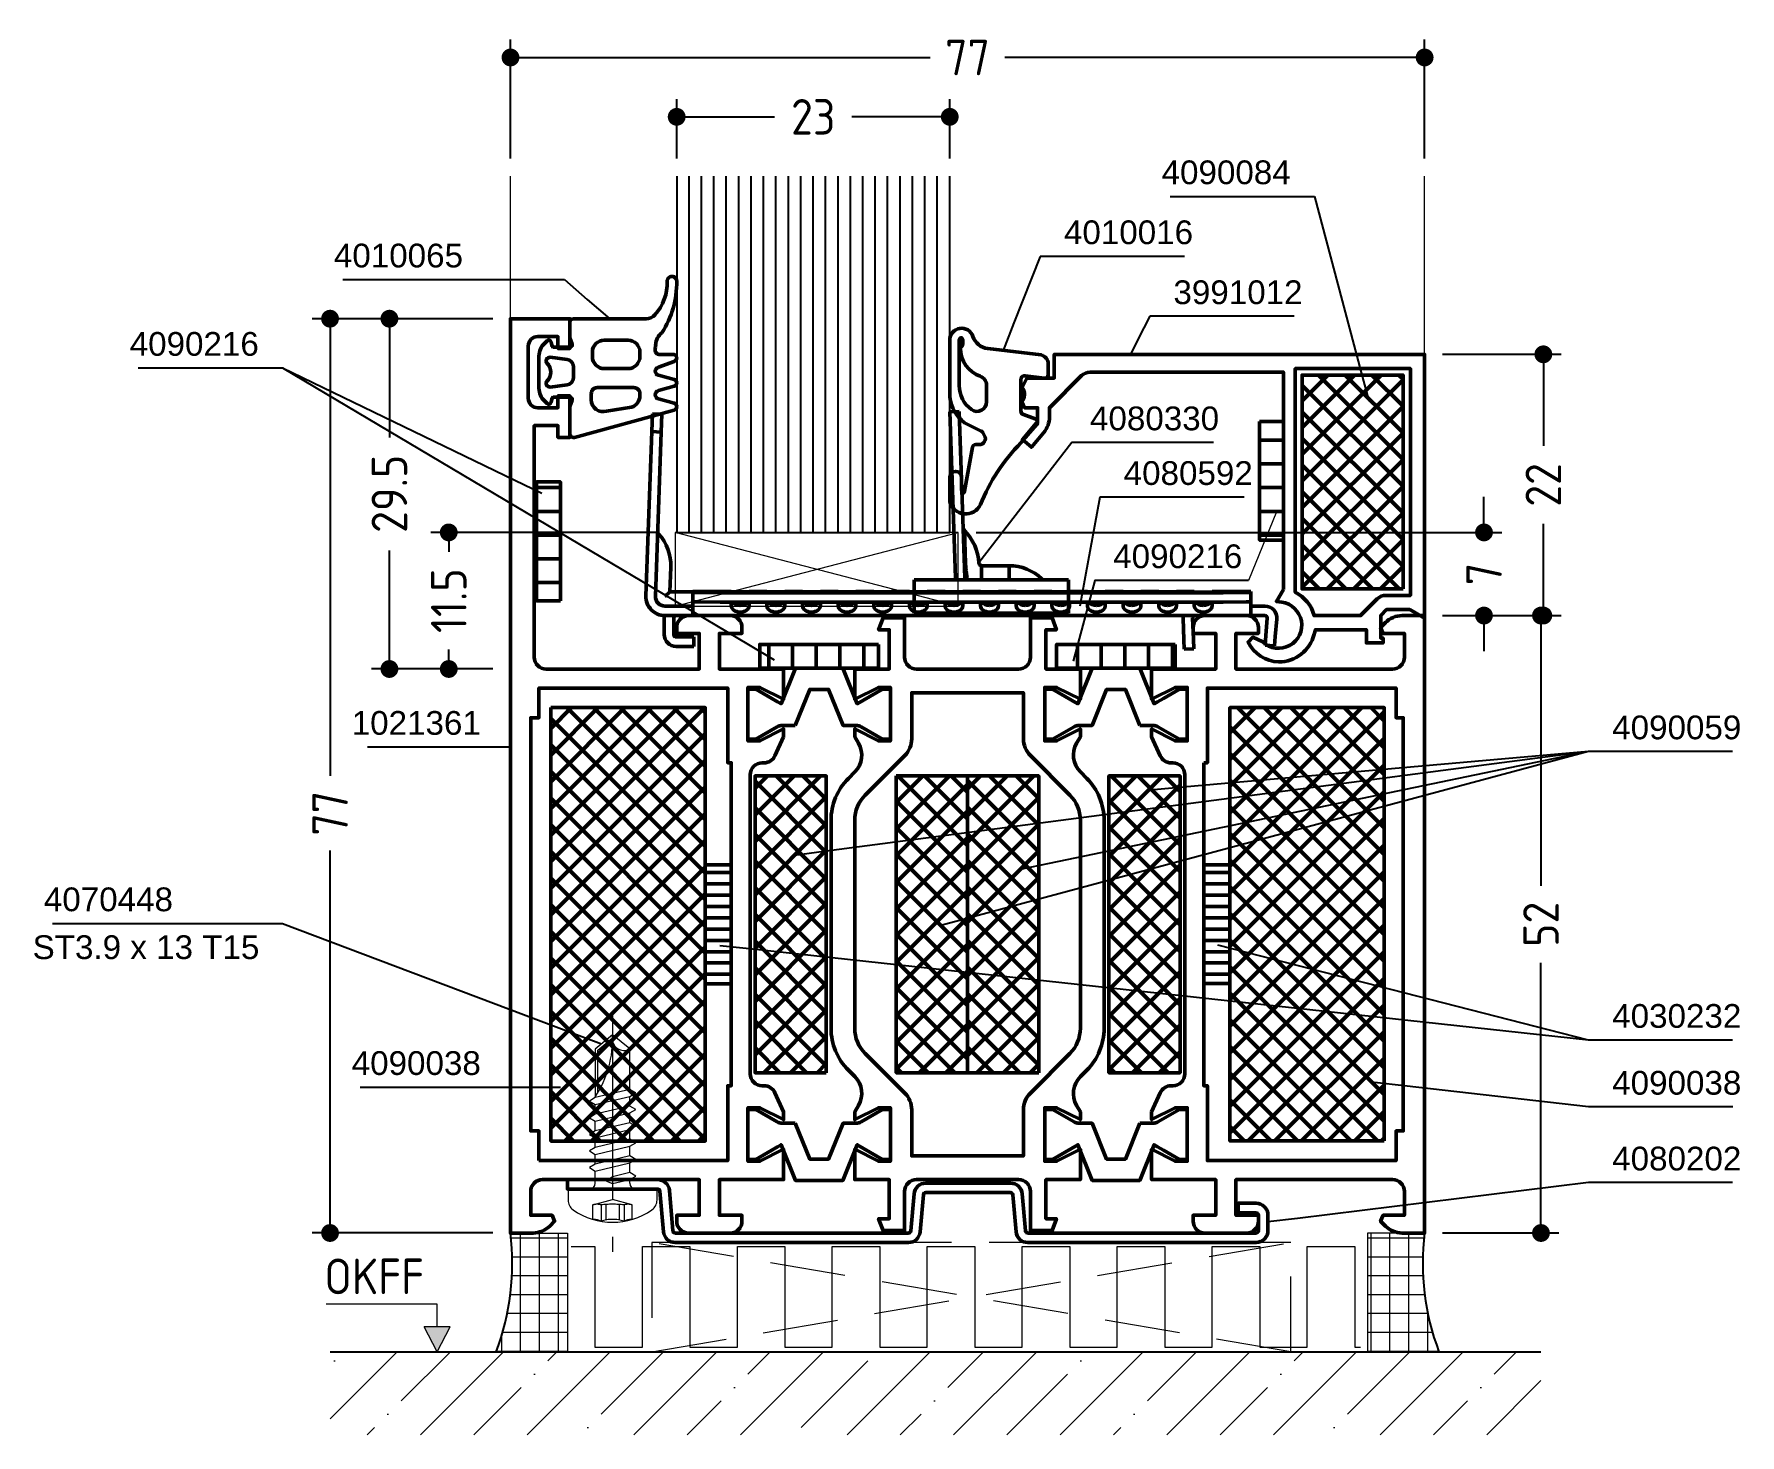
# Model space of a CAD drawing. Header units: millimetres. Extents: x 29 to 173, y 81 to 199.
import ezdxf
from ezdxf.enums import TextEntityAlignment as Align

# ---------------------------------------------------------------- set-up
doc = ezdxf.new("R2010")
doc.units = ezdxf.units.MM
doc.linetypes.add('CENTER', pattern=[50.8, 31.75, -6.35, 6.35, -6.35])
doc.linetypes.add('HIDDEN', pattern=[9.525, 6.35, -3.175])
for name, color, linetype, lineweight in [('AM_5', 3, 'Continuous', 25), ('AM_C', 50, 'Continuous', 50), ('AM_S', 80, 'Continuous', 50), ('Cent3', 70, 'CENTER', 18), ('CHide4', 10, 'HIDDEN', 13), ('Cont2', 2, 'Continuous', 25), ('Cont3', 70, 'Continuous', 18), ('Cont4', 10, 'Continuous', 13)]:
    doc.layers.add(name, color=color, linetype=linetype, lineweight=lineweight)
doc.styles.add('HBS_DIMTEXTSTYLE', font='isocp.shx')
doc.styles.add('SWISSL', font='swissl.ttf')
doc.dimstyles.new('Konstruktionsschnitt 1-1$0', dxfattribs={"dimscale": 0, "dimtxt": 3, "dimasz": 1.5, "dimexe": 1.5, "dimexo": 1.5, "dimgap": 1.5, "dimtad": 0, "dimdsep": 46, "dimtxsty": 'HBS_DIMTEXTSTYLE', "dimblk": 'PUNKT', "dimcen": 0, "dimclrd": 3, "dimclre": 3, "dimclrt": 2, "dimadec": 1, "dimazin": 2, "dimtfac": 0.7, "dimtofl": 0, "dimtmove": 0, "dimatfit": 3, "dimfxl": 0, "dimtolj": 1, "dimtzin": 0, "dimarcsym": 0})

msp = doc.modelspace()

# ---------------------------------------------------------------- texts
at = {"layer": 'AM_5', "color": 2}
for s, insert, char_height, attachment_point, style in [('4080330', (118.063, 165.804), 2, 7, 'SWISSL'), ('4090216', (120.016, 154.193), 2, 7, 'SWISSL'), ('OKFF', (57.775, 94.574), 3, 5, 'HBS_DIMTEXTSTYLE')]:
    msp.add_mtext(s, dxfattribs=dict(at, insert=insert, char_height=char_height, attachment_point=attachment_point, style=style))

# ---------------------------------------------------------------- blocks, each defined once
blk = doc.blocks.new('*U4', base_point=(83.25, 183.23))
for p, q in [((84.29, 183.23), (84.29, 213.23)), ((85.34, 183.23), (85.34, 213.23)), ((86.39, 183.23), (86.39, 213.23)), ((87.43, 183.23), (87.43, 213.23)), ((88.48, 183.23), (88.48, 213.23)), ((89.52, 183.23), (89.52, 213.23)), ((90.57, 183.23), (90.57, 213.23)), ((91.61, 183.23), (91.61, 213.23)), ((92.66, 183.23), (92.66, 213.23)), ((93.7, 183.23), (93.7, 213.23)), ((94.75, 183.23), (94.75, 213.23)), ((95.79, 183.23), (95.79, 213.23)), ((96.84, 183.23), (96.84, 213.23)), ((97.89, 183.23), (97.89, 213.23)), ((98.93, 183.23), (98.93, 213.23)), ((99.98, 183.23), (99.98, 213.23)), ((101.02, 183.23), (101.02, 213.23)), ((102.07, 183.23), (102.07, 213.23)), ((103.11, 183.23), (103.11, 213.23)), ((104.16, 183.23), (104.16, 213.23)), ((105.2, 183.23), (105.2, 213.23))]:
    blk.add_line(p, q)
blk.add_lwpolyline([(83.25, 213.23), (83.25, 183.23), (106.25, 183.23), (106.25, 213.23)])
blk = doc.blocks.new('ws4070448')
at = {"layer": 'Cent3', "ltscale": 0.5}
blk.add_lwpolyline([(0, -15.02), (0, 5.29)], dxfattribs=at)
at = {"layer": 'CHide4', "ltscale": 0.3}
for p, q in [((-0.97, 1.33), (-0.97, 2.72)), ((-0.56, 1.33), (-0.56, 2.61)), ((0.56, 1.33), (0.56, 2.61)), ((0.97, 1.33), (0.97, 2.72))]:
    blk.add_line(p, q, dxfattribs=at)
for points in [[(-1.65, 2.56), (-1.65, 1.33)], [(1.65, 2.56), (1.65, 1.33)], [(-1.65, 1.33), (0, 0.89)], [(1.65, 1.33), (0, 0.89)]]:
    blk.add_lwpolyline(points, dxfattribs=at)
for centre, radius, start, end in [((-1.59, 3.84), 1.28, 267.2848, 298.8872), ((0, 5.49), 2.94, 250.6988, 289.3012), ((1.59, 3.84), 1.28, 241.1128, 272.7152), ((-1.31, 2.49), 1.21, 253.6643, 286.3357), ((0, 11.41), 10.13, 264.4948, 275.5052), ((1.31, 2.49), 1.21, 253.6643, 286.3357)]:
    blk.add_arc(centre, radius, start, end, dxfattribs=at)
at = {"layer": 'Cont4'}
blk.add_lwpolyline([(3.32, 1.75, 0.314856), (-3.32, 1.75, 0.244912), (-3.75, 0.93), (-3.75, 0), (3.75, 0), (3.75, 0.93, 0.244912), (3.32, 1.75, 0.138291)], format="xyb", dxfattribs=at)
for points in [[(-1.95, -1.1), (-1.45, -1.39), (0, -1.04), (0.5, -0.67), (0, -0.47), (-1.45, -0.81)], [(-1.95, -2.5), (-1.45, -2.79), (1.45, -2.1), (1.95, -1.81), (1.45, -1.52), (-1.45, -2.21)], [(-1.95, -3.9), (-1.45, -4.19), (1.45, -3.5), (1.95, -3.21), (1.45, -2.92), (-1.45, -3.61)], [(-1.95, -5.3), (-1.45, -5.59), (1.45, -4.9), (1.95, -4.61), (1.45, -4.32), (-1.45, -5.01)], [(-1.95, -6.7), (-1.45, -6.99), (1.45, -6.3), (1.95, -6.01), (1.45, -5.72), (-1.45, -6.41)], [(-1.45, -8.39), (1.45, -7.7), (1.95, -7.41), (1.45, -7.12), (-1.45, -7.81), (-1.95, -8.1)]]:
    blk.add_lwpolyline(points, close=True, dxfattribs=at)
for points in [[(-1.45, -0.5), (-1.45, -0.81)], [(-1.45, -1.39), (-1.45, -2.21)], [(-1.45, -1.39), (-1.45, -2.21)], [(1.45, -0.5), (1.45, -1.52)], [(-1.45, -2.79), (-1.45, -3.61)], [(1.45, -2.1), (1.45, -2.92)], [(-1.45, -4.19), (-1.45, -5.01)], [(1.45, -3.5), (1.45, -4.32)], [(-1.45, -5.59), (-1.45, -6.41)], [(1.45, -4.9), (1.45, -5.72)], [(-1.45, -6.99), (-1.45, -7.81)], [(1.45, -6.3), (1.45, -7.12)], [(-1.45, -8.38), (-1.45, -11.81), (0, -13), (1.45, -11.79), (1.45, -7.7)], [(1.24, -8.17), (1.24, -11.7), (0.03, -12.71)]]:
    blk.add_lwpolyline(points, dxfattribs=at)
for centre, radius, start, end in [((-1.95, -0.5), 0.5, 0, 90), ((1.95, -0.5), 0.5, 90, 180), ((8.74, -12.6), 8.74, 146.5114, 182.6031), ((-0.95, -12.64), 0.965, 350.682, 121.1143)]:
    blk.add_arc(centre, radius, start, end, dxfattribs=at)
blk = doc.blocks.new('PUNKT')
at = {"color": 0, "linetype": 'Continuous'}
blk.add_line((-0.5, 0), (-1, 0), dxfattribs=at)
at = {"color": 0, "linetype": 'Continuous', "const_width": 0.5}
blk.add_lwpolyline([(-0.25, 0, 1), (0.25, 0, 1)], format="xyb", close=True, dxfattribs=at)
blk = doc.blocks.new('*D6')
at = {"layer": 'AM_5', "color": 3, "lineweight": -2, "transparency": 16777216}
for p, q in [((67.75, 175.23), (52.55, 175.23)), ((54.05, 173.73), (54.05, 136.73)), ((54.05, 99.73), (54.05, 130.43)), ((67.75, 98.23), (52.55, 98.23))]:
    blk.add_line(p, q, dxfattribs=at)
at = {"layer": 'AM_5', "color": 3, "lineweight": -2, "transparency": 16777216, "xscale": 1.5, "yscale": 1.5, "zscale": 1.5}
for p, rotation in [((54.05, 175.23), 90), ((54.05, 98.23), 270)]:
    blk.add_blockref('PUNKT', p, dxfattribs=dict(at, rotation=rotation))
at = {"layer": 'AM_5', "color": 2, "transparency": 16777216, "insert": (54.05, 133.58), "char_height": 3, "attachment_point": 5, "rotation": 90, "style": 'HBS_DIMTEXTSTYLE'}
blk.add_mtext('\\A1;77', dxfattribs=at)
blk = doc.blocks.new('*D7')
at = {"layer": 'AM_5', "color": 3, "lineweight": -2, "transparency": 16777216}
for p, q in [((147.75, 150.23), (157.55, 150.23)), ((156.05, 148.73), (156.05, 127.47)), ((156.05, 99.73), (156.05, 120.99)), ((147.75, 98.23), (157.55, 98.23))]:
    blk.add_line(p, q, dxfattribs=at)
at = {"layer": 'AM_5', "color": 3, "lineweight": -2, "transparency": 16777216, "xscale": 1.5, "yscale": 1.5, "zscale": 1.5}
for p, rotation in [((156.05, 150.23), 90), ((156.05, 98.23), 270)]:
    blk.add_blockref('PUNKT', p, dxfattribs=dict(at, rotation=rotation))
at = {"layer": 'AM_5', "color": 2, "transparency": 16777216, "insert": (156.05, 124.23), "char_height": 3, "attachment_point": 5, "rotation": 90, "style": 'HBS_DIMTEXTSTYLE'}
blk.add_mtext('\\A1;52', dxfattribs=at)
blk = doc.blocks.new('*D8')
at = {"layer": 'AM_5', "color": 3, "lineweight": -2, "transparency": 16777216}
for p, q in [((151.25, 158.73), (151.25, 160.23)), ((108.47, 157.23), (152.75, 157.23)), ((147.75, 150.23), (152.75, 150.23)), ((151.25, 148.73), (151.25, 147.23))]:
    blk.add_line(p, q, dxfattribs=at)
at = {"layer": 'AM_5', "color": 3, "lineweight": -2, "transparency": 16777216, "xscale": 1.5, "yscale": 1.5, "zscale": 1.5}
for p, rotation in [((151.25, 157.23), 270), ((151.25, 150.23), 90)]:
    blk.add_blockref('PUNKT', p, dxfattribs=dict(at, rotation=rotation))
at = {"layer": 'AM_5', "color": 2, "transparency": 16777216, "insert": (151.25, 153.73), "char_height": 3, "attachment_point": 5, "rotation": 90, "style": 'HBS_DIMTEXTSTYLE'}
blk.add_mtext('\\A1;7', dxfattribs=at)
blk = doc.blocks.new('*D9')
at = {"layer": 'AM_5', "color": 3, "lineweight": -2, "transparency": 16777216}
for p, q in [((147.75, 172.23), (157.75, 172.23)), ((156.25, 170.73), (156.25, 164.51)), ((156.25, 151.73), (156.25, 157.95)), ((147.75, 150.23), (157.75, 150.23))]:
    blk.add_line(p, q, dxfattribs=at)
at = {"layer": 'AM_5', "color": 3, "lineweight": -2, "transparency": 16777216, "xscale": 1.5, "yscale": 1.5, "zscale": 1.5}
for p, rotation in [((156.25, 172.23), 90), ((156.25, 150.23), 270)]:
    blk.add_blockref('PUNKT', p, dxfattribs=dict(at, rotation=rotation))
at = {"layer": 'AM_5', "color": 2, "transparency": 16777216, "insert": (156.25, 161.23), "char_height": 3, "attachment_point": 5, "rotation": 90, "style": 'HBS_DIMTEXTSTYLE'}
blk.add_mtext('\\A1;22', dxfattribs=at)
blk = doc.blocks.new('*D10')
at = {"layer": 'AM_5', "color": 3, "lineweight": -2, "transparency": 16777216}
for p, q in [((81.63, 157.23), (62.55, 157.23)), ((64.05, 155.73), (64.05, 155.59)), ((64.05, 147.23), (64.05, 147.37)), ((67.75, 145.73), (62.55, 145.73))]:
    blk.add_line(p, q, dxfattribs=at)
at = {"layer": 'AM_5', "color": 3, "lineweight": -2, "transparency": 16777216, "xscale": 1.5, "yscale": 1.5, "zscale": 1.5}
for p, rotation in [((64.05, 157.23), 90), ((64.05, 145.73), 270)]:
    blk.add_blockref('PUNKT', p, dxfattribs=dict(at, rotation=rotation))
at = {"layer": 'AM_5', "color": 2, "transparency": 16777216, "insert": (64.05, 151.48), "char_height": 3, "attachment_point": 5, "rotation": 90, "style": 'HBS_DIMTEXTSTYLE'}
blk.add_mtext('\\A1;11.5', dxfattribs=at)
blk = doc.blocks.new('*D11')
at = {"layer": 'AM_5', "color": 3, "lineweight": -2, "transparency": 16777216}
for p, q in [((67.75, 175.23), (57.55, 175.23)), ((59.05, 173.73), (59.05, 165.23)), ((59.05, 147.23), (59.05, 155.72)), ((67.75, 145.73), (57.55, 145.73))]:
    blk.add_line(p, q, dxfattribs=at)
at = {"layer": 'AM_5', "color": 3, "lineweight": -2, "transparency": 16777216, "xscale": 1.5, "yscale": 1.5, "zscale": 1.5}
for p, rotation in [((59.05, 175.23), 90), ((59.05, 145.73), 270)]:
    blk.add_blockref('PUNKT', p, dxfattribs=dict(at, rotation=rotation))
at = {"layer": 'AM_5', "color": 2, "transparency": 16777216, "insert": (59.05, 160.48), "char_height": 3, "attachment_point": 5, "rotation": 90, "style": 'HBS_DIMTEXTSTYLE'}
blk.add_mtext('\\A1;29.5', dxfattribs=at)
blk = doc.blocks.new('*D12')
at = {"layer": 'AM_5', "color": 3, "lineweight": -2, "transparency": 16777216}
for p, q in [((83.25, 188.73), (83.25, 193.73)), ((106.25, 188.73), (106.25, 193.73)), ((84.75, 192.23), (91.5, 192.23)), ((104.75, 192.23), (98, 192.23))]:
    blk.add_line(p, q, dxfattribs=at)
at = {"layer": 'AM_5', "color": 3, "lineweight": -2, "transparency": 16777216, "xscale": 1.5, "yscale": 1.5, "zscale": 1.5, "rotation": 180}
blk.add_blockref('PUNKT', (83.25, 192.23), dxfattribs=at)
at = {"layer": 'AM_5', "color": 3, "lineweight": -2, "transparency": 16777216, "xscale": 1.5, "yscale": 1.5, "zscale": 1.5}
blk.add_blockref('PUNKT', (106.25, 192.23), dxfattribs=at)
at = {"layer": 'AM_5', "color": 2, "transparency": 16777216, "insert": (94.75, 192.23), "char_height": 3, "attachment_point": 5, "style": 'HBS_DIMTEXTSTYLE'}
blk.add_mtext('\\A1;23', dxfattribs=at)
blk = doc.blocks.new('*D13')
at = {"layer": 'AM_5', "color": 3, "lineweight": -2, "transparency": 16777216}
for p, q in [((69.25, 188.73), (69.25, 198.73)), ((146.25, 188.73), (146.25, 198.73)), ((70.75, 197.23), (104.6, 197.23)), ((144.75, 197.23), (110.9, 197.23))]:
    blk.add_line(p, q, dxfattribs=at)
at = {"layer": 'AM_5', "color": 3, "lineweight": -2, "transparency": 16777216, "xscale": 1.5, "yscale": 1.5, "zscale": 1.5, "rotation": 180}
blk.add_blockref('PUNKT', (69.25, 197.23), dxfattribs=at)
at = {"layer": 'AM_5', "color": 3, "lineweight": -2, "transparency": 16777216, "xscale": 1.5, "yscale": 1.5, "zscale": 1.5}
blk.add_blockref('PUNKT', (146.25, 197.23), dxfattribs=at)
at = {"layer": 'AM_5', "color": 2, "transparency": 16777216, "insert": (107.75, 197.23), "char_height": 3, "attachment_point": 5, "style": 'HBS_DIMTEXTSTYLE'}
blk.add_mtext('\\A1;77', dxfattribs=at)
blk = doc.blocks.new('*S25')
at = {"layer": 'AM_5', "color": 3}
for p, q in [((123.09, 175.43), (122.6, 174.46)), ((135.25, 175.43), (123.09, 175.43))]:
    blk.add_line(p, q, dxfattribs=at)
at = {"layer": 'AM_5', "color": 3, "linetype": 'Continuous'}
blk.add_line((122.6, 174.46), (121.47, 172.23), dxfattribs=at)
at = {"layer": 'AM_5', "color": 2, "insert": (125.09, 176.43), "char_height": 2, "attachment_point": 7, "style": 'SWISSL'}
blk.add_mtext('3991012', dxfattribs=at)
blk = doc.blocks.new('*S26')
at = {"layer": 'AM_5', "color": 3}
for p, q in [((113.87, 180.48), (111.66, 174.89)), ((126.02, 180.48), (113.87, 180.48))]:
    blk.add_line(p, q, dxfattribs=at)
at = {"layer": 'AM_5', "color": 3, "linetype": 'Continuous'}
blk.add_line((111.66, 174.89), (110.75, 172.56), dxfattribs=at)
at = {"layer": 'AM_5', "color": 2, "insert": (115.87, 181.48), "char_height": 2, "attachment_point": 7, "style": 'SWISSL'}
blk.add_mtext('4010016', dxfattribs=at)
blk = doc.blocks.new('*S27')
at = {"layer": 'AM_5', "color": 3}
for p, q in [((124.81, 185.53), (136.97, 185.53)), ((136.97, 185.53), (140.91, 170.71))]:
    blk.add_line(p, q, dxfattribs=at)
at = {"layer": 'AM_5', "color": 3, "linetype": 'Continuous'}
blk.add_line((140.91, 170.71), (141.55, 168.3), dxfattribs=at)
at = {"layer": 'AM_5', "color": 2, "insert": (134.97, 186.53), "char_height": 2, "attachment_point": 9, "style": 'SWISSL'}
blk.add_mtext('4090084', dxfattribs=at)
blk = doc.blocks.new('*S28')
at = {"layer": 'AM_5', "color": 3}
for p, q in [((55.12, 178.52), (69.25, 178.52)), ((69.25, 178.52), (73.79, 178.52)), ((73.79, 178.52), (75.72, 176.86))]:
    blk.add_line(p, q, dxfattribs=at)
at = {"layer": 'AM_5', "color": 3, "linetype": 'Continuous'}
blk.add_line((75.72, 176.86), (77.61, 175.23), dxfattribs=at)
at = {"layer": 'AM_5', "color": 2, "insert": (65.25, 179.52), "char_height": 2, "attachment_point": 9, "style": 'SWISSL'}
blk.add_mtext('4010065', dxfattribs=at)
blk = doc.blocks.new('*S29')
at = {"layer": 'AM_5', "color": 3}
for p, q in [((37.9, 171.08), (50.05, 171.08)), ((50.05, 171.08), (69.62, 161.63)), ((50.05, 171.08), (89.31, 147.78))]:
    blk.add_line(p, q, dxfattribs=at)
at = {"layer": 'AM_5', "color": 3, "linetype": 'Continuous'}
for p, q in [((69.62, 161.63), (71.88, 160.54)), ((89.31, 147.78), (91.46, 146.5))]:
    blk.add_line(p, q, dxfattribs=at)
at = {"layer": 'AM_5', "color": 2, "insert": (48.05, 172.08), "char_height": 2, "attachment_point": 9, "style": 'SWISSL'}
blk.add_mtext('4090216', dxfattribs=at)
blk = doc.blocks.new('*S30')
at = {"layer": 'AM_5', "color": 3}
for p, q in [((115.4, 160.2), (114.17, 153.49)), ((127.54, 160.2), (115.4, 160.2))]:
    blk.add_line(p, q, dxfattribs=at)
at = {"layer": 'AM_5', "color": 3, "linetype": 'Continuous'}
blk.add_line((114.17, 153.49), (113.72, 151.03), dxfattribs=at)
at = {"layer": 'AM_5', "color": 2, "insert": (117.4, 161.2), "char_height": 2, "attachment_point": 7, "style": 'SWISSL'}
blk.add_mtext('4080592', dxfattribs=at)
blk = doc.blocks.new('*S31')
at = {"layer": 'AM_5', "color": 3}
for p, q in [((160.05, 102.47), (135.53, 99.46)), ((172.19, 102.47), (160.05, 102.47))]:
    blk.add_line(p, q, dxfattribs=at)
at = {"layer": 'AM_5', "color": 3, "linetype": 'Continuous'}
blk.add_line((135.53, 99.46), (133.05, 99.16), dxfattribs=at)
at = {"layer": 'AM_5', "color": 2, "insert": (162.05, 103.47), "char_height": 2, "attachment_point": 7, "style": 'SWISSL'}
blk.add_mtext('4080202', dxfattribs=at)
blk = doc.blocks.new('*S32')
at = {"layer": 'AM_5', "color": 3}
for p, q in [((30.67, 124.3), (50.05, 124.3)), ((50.05, 124.3), (74.58, 115.04))]:
    blk.add_line(p, q, dxfattribs=at)
at = {"layer": 'AM_5', "color": 3, "linetype": 'Continuous'}
blk.add_line((74.58, 115.04), (76.92, 114.15), dxfattribs=at)
at = {"layer": 'AM_5', "color": 2, "insert": (40.82, 125.3), "char_height": 2, "attachment_point": 9, "style": 'SWISSL'}
blk.add_mtext('4070448', dxfattribs=at)
blk = doc.blocks.new('ZAHL rechts')
at = {"layer": 'AM_5', "color": 2, "style": 'SWISSL'}
blk.add_attdef('XXX', text='', height=1.5, dxfattribs=at).set_placement((-1.95, -2.5), align=Align.RIGHT)
blk = doc.blocks.new('*S33')
at = {"layer": 'AM_5', "color": 3}
for p, q in [((56.6, 110.51), (69.25, 110.51)), ((69.25, 110.51), (70.96, 110.51))]:
    blk.add_line(p, q, dxfattribs=at)
at = {"layer": 'AM_5', "color": 3, "linetype": 'Continuous'}
blk.add_line((70.96, 110.51), (73.46, 110.51), dxfattribs=at)
at = {"layer": 'AM_5', "color": 2, "insert": (66.75, 111.51), "char_height": 2, "attachment_point": 9, "style": 'SWISSL'}
blk.add_mtext('4090038', dxfattribs=at)
blk = doc.blocks.new('*S34')
at = {"layer": 'AM_5', "color": 3, "linetype": 'Continuous'}
blk.add_line((144.52, 110.62), (142.04, 110.9), dxfattribs=at)
at = {"layer": 'AM_5', "color": 3}
for p, q in [((160.05, 108.85), (144.52, 110.62)), ((172.2, 108.85), (160.05, 108.85))]:
    blk.add_line(p, q, dxfattribs=at)
at = {"layer": 'AM_5', "color": 2, "insert": (162.05, 109.85), "char_height": 2, "attachment_point": 7, "style": 'SWISSL'}
blk.add_mtext('4090038', dxfattribs=at)
blk = doc.blocks.new('*S35')
at = {"layer": 'AM_5', "color": 3, "linetype": 'Continuous'}
for p, q in [((89.37, 122.15), (86.89, 122.42)), ((131.24, 121.84), (128.82, 122.46))]:
    blk.add_line(p, q, dxfattribs=at)
at = {"layer": 'AM_5', "color": 3}
for p, q in [((160.05, 114.48), (89.37, 122.15)), ((160.05, 114.48), (131.24, 121.84)), ((172.19, 114.48), (160.05, 114.48))]:
    blk.add_line(p, q, dxfattribs=at)
at = {"layer": 'AM_5', "color": 2, "insert": (162.05, 115.48), "char_height": 2, "attachment_point": 7, "style": 'SWISSL'}
blk.add_mtext('4030232', dxfattribs=at)
blk = doc.blocks.new('*S36')
at = {"layer": 'AM_5', "color": 3}
for p, q in [((160.05, 138.78), (95.65, 130.35)), ((160.05, 138.78), (107.92, 124.76)), ((160.05, 138.78), (114.62, 129.36)), ((160.05, 138.78), (125.92, 135.78)), ((172.19, 138.78), (160.05, 138.78))]:
    blk.add_line(p, q, dxfattribs=at)
at = {"layer": 'AM_5', "color": 3, "linetype": 'Continuous'}
for p, q in [((125.92, 135.78), (123.43, 135.56)), ((95.65, 130.35), (93.17, 130.02)), ((114.62, 129.36), (112.18, 128.85)), ((107.92, 124.76), (105.51, 124.12))]:
    blk.add_line(p, q, dxfattribs=at)
at = {"layer": 'AM_5', "color": 2, "insert": (162.05, 139.78), "char_height": 2, "attachment_point": 7, "style": 'SWISSL'}
blk.add_mtext('4090059', dxfattribs=at)
blk = doc.blocks.new('*S37')
at = {"layer": 'AM_5', "color": 3}
blk.add_line((57.21, 139.16), (66.75, 139.16), dxfattribs=at)
at = {"layer": 'AM_5', "color": 3, "linetype": 'Continuous'}
blk.add_line((66.75, 139.16), (69.25, 139.16), dxfattribs=at)
at = {"layer": 'AM_5', "color": 2, "insert": (66.75, 140.16), "char_height": 2, "attachment_point": 9, "style": 'SWISSL'}
blk.add_mtext('1021361', dxfattribs=at)
blk = doc.blocks.new('WI1021361')
for points in [[(23, 41.8), (22.27, 40.19, -0.294108), (21.36, 39.6), (21.2, 39.6, 0.414214), (20.2, 38.6), (20.2, 13.4, 0.414214), (21.2, 12.4), (21.36, 12.4, -0.294108), (22.27, 11.81), (23, 10.2), (23, 9.55), (21, 10.55), (20, 10.55), (20, 6.05), (21, 6.05), (23, 7.05), (23, 4.5), (17.6, 4.5), (17.6, 1.5), (19.5, 1.5), (19.5, 1, -0.414214), (18.5, 0), (15, 0, -0.414214), (14, 1), (14, 1.5), (15.9, 1.5), (15.9, 4.5), (2.7, 4.5, 0.414214), (1.7, 3.5), (1.7, 1.5), (3.5, 1.5), (3.71, 0.99), (3.31, 0.59, -0.198912), (1.9, 0), (0, 0), (0, 77), (5, 77), (5, 74.5), (4, 74.5), (4, 75.5), (2.3, 75.5, 0.414214), (1.5, 74.7), (1.5, 70.3, 0.414214), (2.3, 69.5), (4, 69.5), (4, 70.5), (5, 70.5), (5, 67), (4, 67), (4, 68), (2, 68), (2, 48.5, 0.414214), (3, 47.5), (15.9, 47.5), (15.9, 50.5), (14, 50.5), (14, 51, -0.414214), (15, 52), (18.5, 52, -0.414214), (19.5, 51), (19.5, 50.5), (17.6, 50.5), (17.6, 47.5), (23, 47.5), (23, 44.95), (21, 45.95), (20, 45.95), (20, 41.45), (21, 41.45), (23, 42.45), (23, 41.8)], [(54, 10.2), (54.73, 11.81, -0.294108), (55.64, 12.4), (55.8, 12.4, 0.414214), (56.8, 13.4), (56.8, 38.6, 0.414214), (55.8, 39.6), (55.64, 39.6, -0.294108), (54.73, 40.19), (54, 41.8), (54, 42.45), (56, 41.45), (57, 41.45), (57, 45.95), (56, 45.95), (54, 44.95), (54, 47.5), (59.4, 47.5), (59.4, 50.5), (57.5, 50.5), (57.5, 51, -0.414214), (58.5, 52), (62, 52, -0.414214), (63, 51), (63, 50.5), (61.1, 50.5), (61.1, 47.5), (74.3, 47.5, 0.414214), (75.3, 48.5), (75.3, 50.5), (73.5, 50.5), (73.29, 51.01), (73.69, 51.41, -0.198912), (75.1, 52), (77, 52), (77, 0), (75.1, 0, -0.198912), (73.69, 0.59), (73.29, 0.99), (73.5, 1.5), (75.3, 1.5), (75.3, 3.5, 0.414214), (74.3, 4.5), (61.1, 4.5), (61.1, 1.5), (63, 1.5), (63, 1, -0.414214), (62, 0), (58.5, 0, -0.414214), (57.5, 1), (57.5, 1.5), (59.4, 1.5), (59.4, 4.5), (54, 4.5), (54, 7.05), (56, 6.05), (57, 6.05), (57, 10.55), (56, 10.55), (54, 9.55), (54, 10.2)], [(23.99, 42.75), (22.87, 42.75, 0.131652), (22.47, 42.64), (20.66, 41.6), (20, 41.6), (20, 45.8), (20.66, 45.8), (22, 45.03), (22.49, 44.74), (22.79, 44.57), (24, 47.58), (28, 47.58), (29.21, 44.57), (31.34, 45.8), (32, 45.8), (32, 41.6), (31.34, 41.6), (29.53, 42.64, 0.131652), (29.13, 42.75), (28.01, 42.75), (26.79, 45.78), (25.21, 45.78)], [(53.01, 42.75), (54.13, 42.75, -0.131652), (54.53, 42.64), (56.34, 41.6), (57, 41.6), (57, 45.8), (56.34, 45.8), (55, 45.03), (54.51, 44.74), (54.21, 44.57), (53, 47.58), (49, 47.58), (47.79, 44.57), (45.66, 45.8), (45, 45.8), (45, 41.6), (45.66, 41.6), (47.47, 42.64, -0.131652), (47.87, 42.75), (48.99, 42.75), (50.21, 45.78), (51.79, 45.78)], [(48, 34.76, 0.198912), (47.12, 36.88), (43.79, 40.21, -0.198912), (43.2, 41.63), (43.2, 45.5), (33.8, 45.5), (33.8, 41.63, -0.198912), (33.21, 40.21), (29.88, 36.88, 0.198912), (29, 34.76), (29, 17.24, 0.198912), (29.88, 15.12), (33.21, 11.79, -0.198912), (33.8, 10.37), (33.8, 6.5), (43.2, 6.5), (43.2, 10.37, -0.198912), (43.79, 11.79), (47.12, 15.12, 0.198912), (48, 17.24)], [(23.99, 9.25), (22.87, 9.25, -0.131652), (22.47, 9.36), (20.66, 10.4), (20, 10.4), (20, 6.2), (20.66, 6.2), (22, 6.97), (22.49, 7.26), (22.79, 7.43), (24, 4.43), (28, 4.43), (29.21, 7.43), (31.34, 6.2), (32, 6.2), (32, 10.4), (31.34, 10.4), (29.53, 9.36, -0.131652), (29.13, 9.25), (28.01, 9.25), (26.79, 6.23), (25.21, 6.23)], [(53.01, 9.25), (54.13, 9.25, 0.131652), (54.53, 9.36), (56.34, 10.4), (57, 10.4), (57, 6.2), (56.34, 6.2), (55, 6.97), (54.51, 7.26), (54.21, 7.43), (53, 4.43), (49, 4.43), (47.79, 7.43), (45.66, 6.2), (45, 6.2), (45, 10.4), (45.66, 10.4), (47.47, 9.36, 0.131652), (47.87, 9.25), (48.99, 9.25), (50.21, 6.23), (51.79, 6.23)]]:
    blk.add_lwpolyline(points, format="xyb", close=True)
blk.add_lwpolyline([(29, 10.2), (29.32, 10.75, 0.339454), (29, 13.17), (28.46, 13.71, -0.198912), (27, 17.24), (27, 34.76, -0.198912), (28.46, 38.29), (29, 38.83, 0.339454), (29.32, 41.25), (29, 41.8), (29, 42.45), (31, 41.45), (32, 41.45), (32, 45.95), (31, 45.95), (29, 44.95), (29, 47.5), (31.9, 47.5), (31.9, 50.8), (31.01, 50.8), (31.38, 51.8), (33.2, 51.8), (33.2, 48.5, 0.414214), (34.2, 47.5), (42.8, 47.5, 0.414214), (43.8, 48.5), (43.8, 51.8), (45.62, 51.8), (45.99, 50.8), (45.1, 50.8), (45.1, 47.5), (48, 47.5), (48, 44.95), (46, 45.95), (45, 45.95), (45, 41.45), (46, 41.45), (48, 42.45), (48, 41.8), (47.68, 41.25, 0.339454), (48, 38.83), (48.54, 38.29, -0.198912), (50, 34.76), (50, 17.24, -0.198912), (48.54, 13.71), (48, 13.17, 0.339454), (47.68, 10.75), (48, 10.2), (48, 9.55), (46, 10.55), (45, 10.55), (45, 6.05), (46, 6.05), (48, 7.05), (48, 4.5), (45.1, 4.5), (45.1, 1.2), (45.99, 1.2), (45.62, 0.2), (43.8, 0.2), (43.8, 3.5, 0.414214), (42.8, 4.5), (34.2, 4.5, 0.414214), (33.2, 3.5), (33.2, 0.2), (31.38, 0.2), (31.01, 1.2), (31.9, 1.2), (31.9, 4.5), (29, 4.5), (29, 7.05), (31, 6.05), (32, 6.05), (32, 10.55), (31, 10.55), (29, 9.55), (29, 10.2), (29.32, 10.75)], format="xyb")
for points in [[(2.4, 6.1), (18.3, 6.1), (18.3, 12.4), (18.6, 12.4), (18.6, 39.6), (18.3, 39.6), (18.3, 45.9), (2.4, 45.9), (2.4, 43.4), (1.7, 43.4), (1.7, 8.6), (2.4, 8.6), (2.4, 6.1)], [(58.4, 39.6), (58.7, 39.6), (58.7, 45.9), (74.6, 45.9), (74.6, 43.4), (75.2, 43.4), (75.2, 8.6), (74.6, 8.6), (74.6, 6.1), (58.7, 6.1), (58.7, 12.4), (58.4, 12.4), (58.4, 39.6)]]:
    blk.add_lwpolyline(points, close=True)
blk = doc.blocks.new('WI4010016')
for points in [[(1.19, 1.96, -0.346133), (1.8, 1.18), (1.8, 0.3, -0.449698), (1.46, 0), (-0.16, 0.2, 0.449698), (-0.5, -0.1), (-0.5, -2.79, 0.315299), (-0.3, -3.07), (0.7, -3.44, -0.548619), (0.81, -3.93), (-0.5, -5.46, 0.104737), (-3.91, -10.66, -0.684728), (-6.5, -10.42), (-6.5, -8.36, -1), (-5.5, -8.36), (-5.5, -9.42, 0.287601), (-5.34, -9.69, 0.156883), (-5.25, -9.53), (-4.59, -5.82, -0.041381), (-4.57, -5.74), (-4.52, -5.69, -0.200274), (-4.31, -5.6), (-4, -5.6, 0.57735), (-3.57, -4.85), (-3.72, -4.58, 0.149451), (-3.85, -4.46), (-5.14, -3.83, -0.069927), (-5.25, -3.76), (-5.51, -3.53, -0.212557), (-6.5, -1.3), (-6.5, 3.2, -0.852431), (-4.55, 3.51, 0.291336), (-3.3, 2.49), (1.19, 1.96)], [(-3.4, -2, -0.612992), (-4.67, -2.65, -0.239931), (-5.7, -0.63), (-5.7, 3.25, -1), (-5.4, 3.25), (-5.4, 2.88, -0.317837), (-5.6, 2.6), (-5.6, 2.51, 0.317975), (-3.93, 0.15, -0.317975), (-3.4, -0.6), (-3.4, -2)]]:
    blk.add_lwpolyline(points, format="xyb", close=True)
blk = doc.blocks.new('WI4010065')
for points in [[(0.3, 0, 0.414214), (0, -0.3), (0, -1.62), (0.19, -2.13, -0.520567), (0, -2.4), (-1.33, -2.4, -0.36397), (-1.53, -2.23), (-1.58, -1.97, 0.594937), (-1.91, -1.85), (-2.12, -2.05, 0.208), (-2.6, -3.15), (-2.6, -5.85, 0.208), (-2.12, -6.95), (-1.91, -7.15, 0.594937), (-1.58, -7.03), (-1.53, -6.77, -0.36397), (-1.33, -6.6), (0, -6.6, -0.520567), (0.19, -6.87), (0, -7.38), (0, -9.7, 0.505497), (0.39, -9.99), (8.79, -7.69, 0.751737), (8.78, -7.11), (7.47, -6.76, -0.767327), (7.47, -6.04), (8.78, -5.69, 0.767327), (8.78, -5.11), (7.46, -4.76, -0.767327), (7.46, -4.08), (8.78, -3.59, 0.876976), (8.7, -3), (7.5, -3, -0.414214), (7.2, -2.7), (7.2, -2.48, -0.051818), (7.23, -2.17, -0.225446), (7.75, -1.18, 0.150709), (9, 3.17, 1.016945), (8.2, 3.15, -0.195341), (7.16, 0.33, -0.211259), (6.42, 0)], [(4.9, -1.8, -0.414214), (5.9, -2.8), (5.9, -3.2, -0.414214), (4.9, -4.2), (2.9, -4.2, -0.414214), (1.9, -3.2), (1.9, -2.8, -0.414214), (2.9, -1.8)], [(0.3, -4.98), (0.3, -4.02, 0.378866), (-0.23, -3.43), (-1.66, -3.25, 0.717695), (-1.91, -3.76, -0.421053), (-1.91, -5.24, 0.717695), (-1.66, -5.75), (-0.23, -5.57, 0.378866)], [(5.4, -5.8, -0.414214), (5.9, -6.3), (5.9, -6.49, -0.328465), (5.2, -7.44), (3.1, -7.78, -0.505497), (1.8, -6.83), (1.8, -6.3, -0.414214), (2.3, -5.8)]]:
    blk.add_lwpolyline(points, format="xyb", close=True)
blk = doc.blocks.new('WI4030232')
h = blk.add_hatch()
h.set_pattern_fill('LINE', color=256, scale=0.3, angle=90)
h.paths.add_polyline_path([(5, 0), (5, 2.2), (-5, 2.2), (-5, 0)])
blk.add_lwpolyline([(5, 2.2), (-5, 2.2), (-5, 0), (5, 0), (5, 2.2)], close=True)
blk = doc.blocks.new('WI4080202')
blk.add_lwpolyline([(-48.32, -0.18), (-48.61, -3.59, -0.388879), (-49.61, -4.5), (-57.2, -4.5), (-57.2, -3.7), (-49.61, -3.7, 0.388879), (-49.41, -3.52), (-49.11, -0.11, -0.388879), (-48.12, 0.8), (-28.48, 0.8, -0.388879), (-27.49, -0.11), (-27.22, -3.22, 0.388879), (-27.02, -3.4), (-19.88, -3.4, 0.388879), (-19.68, -3.22), (-19.41, -0.11, -0.388879), (-18.42, 0.8), (0.8, 0.8, -0.414214), (1.8, -0.2), (1.8, -1.5, -0.414214), (0.8, -2.5), (-0.7, -2.5), (-0.7, -1.7), (0.8, -1.7, 0.414214), (1, -1.5), (1, -0.2, 0.414214), (0.8, 0), (-18.42, 0, 0.388879), (-18.62, -0.18), (-18.89, -3.29, -0.388879), (-19.88, -4.2), (-27.02, -4.2, -0.388879), (-28.01, -3.29), (-28.28, -0.18, 0.388879), (-28.48, 0), (-48.12, 0, 0.388879), (-48.32, -0.18)], format="xyb", close=True)
blk = doc.blocks.new('WI4090038')
h = blk.add_hatch()
h.set_pattern_fill('ANSI37', color=256, scale=0.5, style=0)
h.set_pattern_definition([(45, (-18.25, -14.7), (-1.12253, 1.12253), []), (135, (-18.25, -14.7), (-1.12253, -1.12253), [])])
h.paths.add_polyline_path([(-18.25, -1.7), (-18.25, -14.7), (18.25, -14.7), (18.25, -1.7)])
blk.add_lwpolyline([(18.25, -1.7), (18.25, -14.7), (-18.25, -14.7), (-18.25, -1.7), (18.25, -1.7)], close=True)
blk = doc.blocks.new('WI4090059')
h = blk.add_hatch()
h.set_pattern_fill('ANSI37', color=256, scale=0.5, style=0)
h.set_pattern_definition([(45, (-12.5, -6.4), (-1.12253, 1.12253), []), (135, (-12.5, -6.4), (-1.12253, -1.12253), [])])
h.paths.add_polyline_path([(-12.5, -0.4), (-12.5, -6.4), (12.5, -6.4), (12.5, -0.4)])
blk.add_lwpolyline([(12.5, -0.4), (12.5, -6.4), (-12.5, -6.4), (-12.5, -0.4), (12.5, -0.4)], close=True)
blk = doc.blocks.new('WI4090084')
h = blk.add_hatch()
h.set_pattern_fill('ANSI37', color=256, scale=0.5)
h.set_pattern_definition([(45, (-18.55, -9.35), (-1.12253, 1.12253), []), (135, (-18.55, -9.35), (-1.12253, -1.12253), [])])
h.paths.add_polyline_path([(-0.55, -0.85), (-18.55, -0.85), (-18.55, -9.35), (-0.55, -9.35)])
blk.add_lwpolyline([(-0.55, -0.85), (-0.55, -9.35), (-18.55, -9.35), (-18.55, -0.85), (-0.55, -0.85)], close=True)
blk = doc.blocks.new('WI4090216')
h = blk.add_hatch()
h.set_pattern_fill('_U', color=256, scale=2, angle=90, style=0, pattern_type=0)
h.set_pattern_definition([(90, (-5, 0.5), (-2, 1e-16), [])])
h.paths.add_polyline_path([(-5, 0), (5, 0), (5, 2), (-5, 2)])
blk.add_lwpolyline([(5, 2), (5, 0), (-5, 0), (-5, 2), (5, 2)], close=True)
blk = doc.blocks.new('WI3991012')
for points in [[(-11.9, 2.2), (-12.48, 1.19), (-12.04, 1.13, -1.373176), (-13.64, -2.22), (-14.47, -1.83), (-14.87, -2.23, 0.274409), (-12.3, -3.9, 0.341999), (-9.3, -1.57), (-9.2, -1.2), (-4.9, -1.2), (-4.9, -2.3), (-3.5, -2.3), (-3.5, -1.9), (-3.7, -1.9), (-3.7, 0), (-3.2, 0.5), (-1.25, 0.5), (0, -0.22), (0, 22), (-31.2, 22), (-31.2, 20), (-33.5, 20), (-33.9, 19.21, -0.339409), (-33.93, 17.99), (-33.7, 17.5), (-32.6, 17.5), (-32.6, 16.35), (-33.88, 14.82), (-33.12, 14.18), (-32.07, 15.43, 0.176327), (-31.6, 16.71), (-31.6, 17.5), (-28.89, 20.21, -0.201449), (-28.18, 20.5), (-11.9, 20.5), (-11.9, 2.2)], [(-3.99, 1.41, -0.198912), (-3.28, 1.7), (-1.2, 1.7), (-1.2, 20.8), (-10.4, 20.8), (-10.9, 20.8), (-10.9, 20.3), (-10.9, 1.97, -0.213458), (-9.31, 0), (-5.4, 0), (-3.99, 1.41)]]:
    blk.add_lwpolyline(points, format="xyb", close=True)
blk = doc.blocks.new('WI4080592')
for p, q in [((-51.05, 18.49), (-51.1, 16.99)), ((-50.25, 18.46), (-51.05, 18.49)), ((-50.3, 16.96), (-50.25, 18.46)), ((-51.1, 16.99), (-51.59, 3.16)), ((-51.1, 16.99), (-50.3, 16.96)), ((-50.79, 3.13), (-50.3, 16.96)), ((-49.57, 3.5), (-49.5, 5.58)), ((-49.99, 3.1), (-49.57, 3.5)), ((-47.65, 3.5), (-49.57, 3.5)), ((-47.65, 3.46), (-47.65, 3.53)), ((-47.65, 3.53), (-47.65, 3.53)), ((-47.65, 3.53), (-44.4, 3.53)), ((-47.65, 3.46), (-47.65, 2.66)), ((-45.34, 3.43), (-47.26, 3.45)), ((-3.37, 3.42), (-44.92, 3.42)), ((-44.4, 3.48), (-44.4, 3.53)), ((-44.4, 3.53), (-44.4, 3.53)), ((-42.9, 3.5), (-44.4, 3.5)), ((-42.9, 3.53), (-42.9, 3.53)), ((-42.9, 3.53), (-42.9, 3.48)), ((-42.9, 3.53), (-41.4, 3.53)), ((-41.4, 3.48), (-41.4, 3.53)), ((-41.4, 3.53), (-41.4, 3.53)), ((-39.9, 3.5), (-41.4, 3.5)), ((-39.9, 3.53), (-39.9, 3.53)), ((-39.9, 3.53), (-39.9, 3.48)), ((-39.9, 3.53), (-38.4, 3.53)), ((-38.4, 3.48), (-38.4, 3.53)), ((-38.4, 3.53), (-38.4, 3.53)), ((-36.9, 3.5), (-38.4, 3.5)), ((-36.9, 3.53), (-36.9, 3.53)), ((-36.9, 3.53), (-36.9, 3.48)), ((-36.9, 3.53), (-35.4, 3.53)), ((-35.4, 3.48), (-35.4, 3.53)), ((-35.4, 3.53), (-35.4, 3.53)), ((-33.9, 3.5), (-35.4, 3.5)), ((-33.9, 3.53), (-33.9, 3.53)), ((-33.9, 3.53), (-33.9, 3.48)), ((-33.9, 3.53), (-32.4, 3.53)), ((-32.4, 3.48), (-32.4, 3.53)), ((-32.4, 3.53), (-32.4, 3.53)), ((-30.9, 3.5), (-32.4, 3.5)), ((-30.9, 3.53), (-30.9, 3.53)), ((-30.9, 3.53), (-30.9, 3.48)), ((-30.9, 3.53), (-29.4, 3.53)), ((-29.4, 3.48), (-29.4, 3.53)), ((-29.4, 3.53), (-29.4, 3.53)), ((-27.9, 3.5), (-29.4, 3.5)), ((-27.9, 3.53), (-27.9, 3.53)), ((-27.9, 3.53), (-27.9, 3.48)), ((-27.9, 3.53), (-26.4, 3.53)), ((-26.4, 3.48), (-26.4, 3.53)), ((-26.4, 3.53), (-26.4, 3.53)), ((-24.9, 3.5), (-26.4, 3.5)), ((-24.9, 3.53), (-24.9, 3.53)), ((-24.9, 3.53), (-24.9, 3.48)), ((-24.9, 3.53), (-23.4, 3.53)), ((-23.4, 3.48), (-23.4, 3.53)), ((-23.4, 3.53), (-23.4, 3.53)), ((-21.9, 3.5), (-23.4, 3.5)), ((-21.9, 3.53), (-21.9, 3.53)), ((-21.9, 3.53), (-21.9, 3.48)), ((-21.9, 3.53), (-20.4, 3.53)), ((-20.4, 3.48), (-20.4, 3.53)), ((-20.4, 3.53), (-20.4, 3.53)), ((-18.9, 3.5), (-20.4, 3.5)), ((-18.9, 3.53), (-18.9, 3.53)), ((-18.9, 3.53), (-18.9, 3.48)), ((-18.9, 3.53), (-17.4, 3.53)), ((-17.4, 3.48), (-17.4, 3.53)), ((-17.4, 3.53), (-17.4, 3.53)), ((-15.9, 3.5), (-17.4, 3.5)), ((-15.9, 3.53), (-15.9, 3.53)), ((-15.9, 3.53), (-15.9, 3.48)), ((-15.9, 3.53), (-14.4, 3.53)), ((-14.4, 3.48), (-14.4, 3.53)), ((-14.4, 3.53), (-14.4, 3.53)), ((-12.9, 3.5), (-14.4, 3.5)), ((-12.9, 3.53), (-12.9, 3.53)), ((-12.9, 3.53), (-12.9, 3.48)), ((-12.9, 3.53), (-11.4, 3.53)), ((-11.4, 3.48), (-11.4, 3.53)), ((-11.4, 3.53), (-11.4, 3.53)), ((-9.9, 3.5), (-11.4, 3.5)), ((-9.9, 3.53), (-9.9, 3.53)), ((-9.9, 3.53), (-9.9, 3.48)), ((-9.9, 3.53), (-8.4, 3.53)), ((-8.4, 3.48), (-8.4, 3.53)), ((-8.4, 3.53), (-8.4, 3.53)), ((-6.9, 3.5), (-8.4, 3.5)), ((-6.9, 3.53), (-6.9, 3.53)), ((-6.9, 3.53), (-6.9, 3.48)), ((-6.9, 3.53), (-5.4, 3.53)), ((-5.4, 3.48), (-5.4, 3.53)), ((-5.4, 3.53), (-5.4, 3.53)), ((-3.9, 3.53), (-3.9, 3.48)), ((-3.9, 3.53), (-3.9, 3.53)), ((-3.9, 3.53), (-0.65, 3.53)), ((-1.03, 3.45), (-2.96, 3.43)), ((-0.65, 3.53), (-0.65, 3.46)), ((-0.65, 3.53), (-0.65, 3.53)), ((-0.65, 2.66), (-0.65, 3.46)), ((-48.45, 2.3), (-49.99, 2.3)), ((-48.45, 1.5), (-49.99, 1.5)), ((-47.65, 2.3), (-48.45, 2.3)), ((-48.45, 1.5), (-47.65, 1.5)), ((-47.65, 1.79), (-47.65, 2.66)), ((-47.65, 1.79), (-47.65, 1.5)), ((-0.65, 1.5), (-47.65, 1.5)), ((-47.26, 2.65), (-45.34, 2.63)), ((-3.37, 2.62), (-44.92, 2.62)), ((-44.4, 2.32), (-44.4, 2.62)), ((-42.9, 2.62), (-42.9, 2.32)), ((-41.4, 2.32), (-41.4, 2.62)), ((-39.9, 2.62), (-39.9, 2.32)), ((-38.4, 2.32), (-38.4, 2.62)), ((-36.9, 2.62), (-36.9, 2.32)), ((-35.4, 2.32), (-35.4, 2.62)), ((-33.9, 2.62), (-33.9, 2.32)), ((-32.4, 2.32), (-32.4, 2.62)), ((-30.9, 2.62), (-30.9, 2.32)), ((-29.4, 2.32), (-29.4, 2.62)), ((-27.9, 2.62), (-27.9, 2.32)), ((-26.4, 2.32), (-26.4, 2.62)), ((-24.9, 2.62), (-24.9, 2.32)), ((-23.4, 2.32), (-23.4, 2.62)), ((-21.9, 2.62), (-21.9, 2.32)), ((-20.4, 2.32), (-20.4, 2.62)), ((-18.9, 2.62), (-18.9, 2.32)), ((-17.4, 2.32), (-17.4, 2.62)), ((-15.9, 2.62), (-15.9, 2.32)), ((-14.4, 2.32), (-14.4, 2.62)), ((-12.9, 2.62), (-12.9, 2.32)), ((-11.4, 2.32), (-11.4, 2.62)), ((-9.9, 2.62), (-9.9, 2.32)), ((-8.4, 2.32), (-8.4, 2.62)), ((-6.9, 2.62), (-6.9, 2.32)), ((-5.4, 2.32), (-5.4, 2.62)), ((-3.9, 2.62), (-3.9, 2.32)), ((-2.96, 2.63), (-1.03, 2.65)), ((-0.65, 2.66), (-0.65, 1.79)), ((0.55, 2.3), (-0.65, 2.3)), ((-0.65, 1.5), (-0.65, 1.79)), ((0.55, 1.5), (-0.65, 1.5)), ((-50.05, 1.3), (-50.05, -0.1)), ((-49.25, -0.1), (-49.25, 1.3)), ((-6.34, 1.27), (-6.28, -0.53)), ((-5.48, -0.5), (-5.55, 1.29)), ((0.75, 1.28), (0.62, -0.19)), ((1.55, 1.21), (1.42, -0.26)), ((-48.35, -0.3), (-49.05, -0.3)), ((-49.05, -1.1), (-48.35, -1.1)), ((-48.35, -0.3), (-47.55, -0.3)), ((-47.55, -1.1), (-48.35, -1.1)), ((-47.55, -1.1), (-47.55, -0.3)), ((-6.25, -1.33), (-6.28, -0.53)), ((-6.25, -1.33), (-5.45, -1.3)), ((-5.48, -0.5), (-5.45, -1.3)), ((0.56, -0.99), (0.62, -0.19)), ((0.56, -0.99), (1.35, -1.06)), ((1.42, -0.26), (1.35, -1.06))]:
    blk.add_line(p, q)
for centre, radius, start, end in [((-50.3, 8.59), 0.3, 178, 221.8687), ((-53.5, 5.72), 4, 358, 41.8687), ((-49.99, 3.1), 1.6, 178, 270), ((-49.99, 3.1), 0.8, 178, 270), ((-49.05, 1.3), 1, 168.4386, 180), ((-49.05, 1.3), 0.2, 90, 180), ((-5.35, 1.3), 1, 168.463, 182), ((-5.35, 1.3), 0.2, 90, 182), ((-6.65, -0.5), 4, 49.79, 51.3632), ((0.55, 1.3), 1, 355, 90), ((0.55, 1.3), 0.2, 355, 90), ((-49.05, -0.1), 1, 180, 270), ((-49.05, -0.1), 0.2, 180, 270)]:
    blk.add_arc(centre, radius, start, end)
for centre, major_axis, ratio, start_param, end_param in [((-46.85, 3.46), (-0.8, 0), 0.017452, 0, 1.030377), ((-44.92, 3.44), (-0.8, 0), 0.017452, 1.030377, 1.570796), ((-43.65, 3.48), (0.75, 0), 0.017452, 3.141593, 6.283185), ((-40.65, 3.48), (0.75, 0), 0.017452, 3.141593, 6.283185), ((-37.65, 3.48), (0.75, 0), 0.017452, 3.141593, 6.283185), ((-34.65, 3.48), (0.75, 0), 0.017452, 3.141593, 6.283185), ((-31.65, 3.48), (0.75, 0), 0.017452, 3.141593, 6.283185), ((-28.65, 3.48), (0.75, 0), 0.017452, 3.141593, 6.283185), ((-25.65, 3.48), (0.75, 0), 0.017452, 3.141593, 6.283185), ((-22.65, 3.48), (0.75, 0), 0.017452, 3.141593, 6.283185), ((-19.65, 3.48), (0.75, 0), 0.017452, 3.141593, 6.283185), ((-16.65, 3.48), (0.75, 0), 0.017452, 3.141593, 6.283185), ((-13.65, 3.48), (0.75, 0), 0.017452, 3.141593, 6.283185), ((-10.65, 3.48), (0.75, 0), 0.017452, 3.141593, 6.283185), ((-7.65, 3.48), (0.75, 0), 0.017452, 3.141593, 6.283185), ((-4.65, 3.48), (0.75, 0), 0.017452, 3.141593, 6.283185), ((-3.37, 3.44), (-0.8, 0), 0.017452, 1.570796, 2.111216), ((-1.45, 3.46), (0.8, 0), 0.017452, 5.252808, 6.283185), ((-46.85, 2.66), (-0.8, 0), 0.017452, 0, 1.030377), ((-44.92, 2.64), (0.8, 0), 0.017452, 4.171969, 4.712389), ((-43.65, 2.32), (-0.75, 0), 0.707107, 0, 1.570796), ((-43.65, 2.89), (0.75, 0), 0.707107, 3.663594, 4.712389), ((-43.65, 2.89), (0.75, 0), 0.707107, 4.712389, 5.761184), ((-43.65, 2.32), (0.75, 0), 0.707107, 4.712389, 6.283185), ((-40.65, 2.32), (-0.75, 0), 0.707107, 0, 1.570796), ((-40.65, 2.89), (0.75, 0), 0.707107, 3.663594, 4.712389), ((-40.65, 2.89), (0.75, 0), 0.707107, 4.712389, 5.761184), ((-40.65, 2.32), (0.75, 0), 0.707107, 4.712389, 6.283185), ((-37.65, 2.32), (-0.75, 0), 0.707107, 0, 1.570796), ((-37.65, 2.89), (0.75, 0), 0.707107, 3.663594, 4.712389), ((-37.65, 2.89), (0.75, 0), 0.707107, 4.712389, 5.761184), ((-37.65, 2.32), (0.75, 0), 0.707107, 4.712389, 6.283185), ((-34.65, 2.32), (-0.75, 0), 0.707107, 0, 1.570796), ((-34.65, 2.89), (0.75, 0), 0.707107, 3.663594, 4.712389), ((-34.65, 2.89), (0.75, 0), 0.707107, 4.712389, 5.761184), ((-34.65, 2.32), (0.75, 0), 0.707107, 4.712389, 6.283185), ((-31.65, 2.32), (-0.75, 0), 0.707107, 0, 1.570796), ((-31.65, 2.89), (0.75, 0), 0.707107, 3.663594, 4.712389), ((-31.65, 2.89), (0.75, 0), 0.707107, 4.712389, 5.761184), ((-31.65, 2.32), (0.75, 0), 0.707107, 4.712389, 6.283185), ((-28.65, 2.32), (-0.75, 0), 0.707107, 0, 1.570796), ((-28.65, 2.89), (0.75, 0), 0.707107, 3.663594, 4.712389), ((-28.65, 2.89), (0.75, 0), 0.707107, 4.712389, 5.761184), ((-28.65, 2.32), (0.75, 0), 0.707107, 4.712389, 6.283185), ((-25.65, 2.32), (-0.75, 0), 0.707107, 0, 1.570796), ((-25.65, 2.89), (0.75, 0), 0.707107, 3.663594, 4.712389), ((-25.65, 2.89), (0.75, 0), 0.707107, 4.712389, 5.761184), ((-25.65, 2.32), (0.75, 0), 0.707107, 4.712389, 6.283185), ((-22.65, 2.32), (-0.75, 0), 0.707107, 0, 1.570796), ((-22.65, 2.89), (0.75, 0), 0.707107, 3.663594, 4.712389), ((-22.65, 2.89), (0.75, 0), 0.707107, 4.712389, 5.761184), ((-22.65, 2.32), (0.75, 0), 0.707107, 4.712389, 6.283185), ((-19.65, 2.32), (-0.75, 0), 0.707107, 0, 1.570796), ((-19.65, 2.89), (0.75, 0), 0.707107, 3.663594, 4.712389), ((-19.65, 2.89), (0.75, 0), 0.707107, 4.712389, 5.761184), ((-19.65, 2.32), (0.75, 0), 0.707107, 4.712389, 6.283185), ((-16.65, 2.32), (-0.75, 0), 0.707107, 0, 1.570796), ((-16.65, 2.89), (0.75, 0), 0.707107, 3.663594, 4.712389), ((-16.65, 2.89), (0.75, 0), 0.707107, 4.712389, 5.761184), ((-16.65, 2.32), (0.75, 0), 0.707107, 4.712389, 6.283185), ((-13.65, 2.32), (-0.75, 0), 0.707107, 0, 1.570796), ((-13.65, 2.89), (0.75, 0), 0.707107, 3.663594, 4.712389), ((-13.65, 2.89), (0.75, 0), 0.707107, 4.712389, 5.761184), ((-13.65, 2.32), (0.75, 0), 0.707107, 4.712389, 6.283185), ((-10.65, 2.32), (-0.75, 0), 0.707107, 0, 1.570796), ((-10.65, 2.89), (0.75, 0), 0.707107, 3.663594, 4.712389), ((-10.65, 2.89), (0.75, 0), 0.707107, 4.712389, 5.761184), ((-10.65, 2.32), (0.75, 0), 0.707107, 4.712389, 6.283185), ((-7.65, 2.32), (-0.75, 0), 0.707107, 0, 1.570796), ((-7.65, 2.89), (0.75, 0), 0.707107, 3.663594, 4.712389), ((-7.65, 2.89), (0.75, 0), 0.707107, 4.712389, 5.761184), ((-7.65, 2.32), (0.75, 0), 0.707107, 4.712389, 6.283185), ((-4.65, 2.32), (-0.75, 0), 0.707107, 0, 1.570796), ((-4.65, 2.89), (0.75, 0), 0.707107, 3.663594, 4.712389), ((-4.65, 2.89), (0.75, 0), 0.707107, 4.712389, 5.761184), ((-4.65, 2.32), (0.75, 0), 0.707107, 4.712389, 6.283185), ((-3.37, 2.64), (0.8, 0), 0.017452, 4.712389, 5.252808), ((-1.45, 2.66), (0.8, 0), 0.017452, 5.252808, 6.283185)]:
    blk.add_ellipse(centre, major_axis=major_axis, ratio=ratio, start_param=start_param, end_param=end_param)
blk = doc.blocks.new('WI4080330')
for p, q in [((3, 17.16), (3.8, 17.19)), ((3.49, 3.17), (3, 17.16)), ((3.8, 17.19), (4.29, 3.19)), ((4.34, 4.4), (4.24, 7.17)), ((13, 3), (0, 3)), ((0, 3), (0, 0.2)), ((5.69, 3.08), (5.69, 4.2)), ((5.69, 4.2), (8, 4.2)), ((8, 4.2), (8, 3)), ((13, 3), (13, 0.2)), ((13, 0.2), (0, 0.2))]:
    blk.add_line(p, q)
for centre, radius, start, end in [((4.45, 7.38), 0.3, 182, 225.8687), ((1.45, 4.29), 4, 2, 45.8687), ((4.49, 3.2), 1, 182, 191.537), ((4.49, 3.2), 0.2, 182, 270), ((8, 0.2), 4, 46.1313, 90), ((10.98, 3.3), 0.3, 226.1313, 270)]:
    blk.add_arc(centre, radius, start, end)
for points in [[(4.34, 4.4), (4.34, 4.4), (4.34, 4.4), (4.34, 4.4)], [(5.69, 3.08), (5.69, 3.08), (5.69, 3.08), (5.69, 3.08)]]:
    blk.add_open_spline(points, degree=3)
for points, knots in [([(4.34, 4.4), (4.34, 4.3), (4.35, 4.2), (4.36, 4), (4.37, 3.91), (4.38, 3.81), (4.4, 3.66), (4.42, 3.51), (4.44, 3.3), (4.45, 3.23), (4.46, 3.17)], [0, 0, 0, 0, 0.0277119, 0.0277119, 0.0554238, 0.0554238, 0.0554238, 0.1001205, 0.1001205, 0.1215083, 0.1215083, 0.1215083, 0.1215083]), ([(5.69, 4.2), (5.67, 4.2), (5.65, 4.21), (5.61, 4.23), (5.59, 4.24), (5.55, 4.27), (5.52, 4.29), (5.49, 4.34), (5.47, 4.37), (5.46, 4.41), (5.45, 4.42), (5.45, 4.43)], [0, 0, 0, 0, 0.00699875, 0.00699875, 0.01309671, 0.01309671, 0.02290317, 0.02290317, 0.03153117, 0.03153117, 0.03570747, 0.03570747, 0.03570747, 0.03570747]), ([(4.46, 3.17), (4.46, 3.15), (4.46, 3.14), (4.45, 3.09), (4.45, 3.07), (4.46, 3.03), (4.47, 3.02), (4.48, 3), (4.49, 3), (4.49, 3)], [-0.00007843, -0.00007843, -0.00007843, -0.00007843, 0.00252559, 0.00252559, 0.00834092, 0.00834092, 0.01281426, 0.01281426, 0.01561009, 0.01561009, 0.01561009, 0.01561009]), ([(5.69, 3.08), (5.7, 3.06), (5.7, 3.04), (5.7, 3.01), (5.71, 3), (5.71, 3), (5.71, 3), (5.71, 3)], [-0.02298167, -0.02298167, -0.02298167, -0.02298167, -0.01137656, -0.01137656, 0, 0, 0.00010778, 0.00010778, 0.00010778, 0.00010778])]:
    blk.add_open_spline(points, degree=3, knots=knots)

# ---------------------------------------------------------------- dimensions: what is measured, and where the dimension line sits
at = {"layer": 'AM_5'}
for base, p1, p2, picture, middle in [((146.25, 197.228), (69.25, 187.228), (146.25, 187.228), '*D13', (107.75, 197.228)), ((106.249, 192.228), (83.249, 187.228), (106.249, 187.228), '*D12', (94.749, 192.228))]:
    dim = msp.add_linear_dim(base=base, p1=p1, p2=p2, dimstyle='Konstruktionsschnitt 1-1$0', override={"dimscale": 1}, dxfattribs=at)
    dim.commit()
    dim.dimension.update_dxf_attribs({"geometry": picture, "text_midpoint": middle})
for base, p1, p2, angle, picture, middle in [((54.05, 175.227), (69.25, 98.227), (69.25, 175.227), 90, '*D6', (54.05, 133.577)), ((151.25, 157.228), (146.25, 150.228), (106.967, 157.228), 270, '*D8', (151.25, 153.728)), ((64.05, 157.228), (69.25, 145.727), (83.134, 157.228), 270, '*D10', (64.05, 151.477))]:
    dim = msp.add_linear_dim(base=base, p1=p1, p2=p2, angle=angle, dimstyle='Konstruktionsschnitt 1-1$0', override={"dimscale": 1}, dxfattribs=at)
    dim.commit()
    dim.dimension.update_dxf_attribs({"geometry": picture, "text_midpoint": middle, "dimtype": 160})
for base, p1, p2, angle, picture, middle in [((59.05, 175.227), (69.25, 145.727), (69.25, 175.227), 270, '*D11', (59.05, 160.477)), ((156.25, 172.228), (146.25, 150.228), (146.25, 172.228), 270, '*D9', (156.25, 161.228)), ((156.05, 150.228), (146.25, 98.228), (146.25, 150.228), 90, '*D7', (156.05, 124.228))]:
    dim = msp.add_linear_dim(base=base, p1=p1, p2=p2, angle=angle, dimstyle='Konstruktionsschnitt 1-1$0', override={"dimscale": 1}, dxfattribs=at)
    dim.commit()
    dim.dimension.update_dxf_attribs({"geometry": picture, "text_midpoint": middle})

# ---------------------------------------------------------------- hatches: boundary and pattern name
at = {"layer": 'Cont3'}
h = msp.add_hatch(dxfattribs=at)
h.set_pattern_fill('ANSI37', color=256, scale=0.5, angle=45)
h.set_pattern_definition([(90, (-171.1945, 27.9639), (-1.5875, 3e-16), []), (180, (-171.1945, 27.9639), (-3e-16, -1.5875), [])])
h.paths.add_polyline_path([(74.05, 98.227), (69.25, 98.227, -0.1205034), (68.049, 88.227), (74.05, 88.227)])
h = msp.add_hatch(dxfattribs=at)
h.set_pattern_fill('ANSI37', color=256, scale=0.5, angle=45)
h.set_pattern_definition([(90, (-170.9945, 27.9639), (-1.5875, 3e-16), []), (180, (-170.9945, 27.9639), (-3e-16, -1.5875), [])])
h.paths.add_polyline_path([(141.45, 98.227), (146.25, 98.227, 0.1205034), (147.452, 88.227), (141.45, 88.227)])
msp.add_hatch(color=256, dxfattribs=at).paths.add_polyline_path([(61.988, 90.323), (64.177, 90.323), (63.083, 88.227)])
h = msp.add_hatch(dxfattribs=at)
h.set_pattern_fill('ANSI35', color=256)
h.set_pattern_definition([(45, (-171.1945, 27.964), (-4.49013, 4.49013), []), (45, (-166.7044, 27.964), (-4.49013, 4.49013), [7.9375, -1.5875, 0, -1.5875])])
h.paths.add_polyline_path([(156.05, 88.227), (54.05, 88.227), (54.05, 81.227), (156.05, 81.227)])

# ---------------------------------------------------------------- linework, layer by layer
at = {"layer": 'AM_5', "color": 3}
for points in [[(128.469, 164.804), (116.531, 164.804), (108.694, 154.661)], [(131.422, 153.193), (118.483, 153.193), (116.647, 146.399)]]:
    msp.add_lwpolyline(points, dxfattribs=at)
at = {"layer": 'CHide4'}
for points in [[(81.145, 88.227), (134.978, 88.227), (134.978, 97.428), (81.145, 97.428), (81.145, 88.227)], [(81.145, 88.227), (134.978, 97.428)], [(134.978, 88.227), (81.145, 97.428)]]:
    msp.add_lwpolyline(points, dxfattribs=at)
at = {"layer": 'Cont2'}
msp.add_line((54.05, 88.227), (156.05, 88.227), dxfattribs=at)
for centre, start, end in [((48.205, 95.683), 339.40746, 6.89229), ((167.296, 95.683), 173.10771, 200.59254)]:
    msp.add_arc(centre, 21.199, start, end, dxfattribs=at)
at = {"layer": 'Cont3'}
for p, q in [((69.25, 175.227), (69.25, 187.228)), ((146.25, 172.228), (146.25, 187.228)), ((133.782, 158.976), (131.422, 153.193)), ((63.083, 92.227), (53.716, 92.227)), ((63.083, 90.323), (63.083, 92.227)), ((63.083, 88.227), (61.988, 90.323)), ((64.177, 90.323), (61.988, 90.323)), ((63.083, 88.227), (64.177, 90.323))]:
    msp.add_line(p, q, dxfattribs=at)
for points in [[(83.134, 151.028), (106.967, 151.028), (106.967, 157.228), (83.134, 157.228), (83.134, 151.028)], [(74.358, 97.105), (76.358, 97.105), (76.358, 88.605), (80.358, 88.605), (80.358, 97.105), (84.358, 97.105), (84.358, 88.605), (88.358, 88.605), (88.358, 97.105), (92.358, 97.105), (92.358, 88.605), (96.358, 88.605), (96.358, 97.105), (100.358, 97.105), (100.358, 88.605), (104.358, 88.605), (104.358, 97.105), (108.358, 97.105), (108.358, 88.605), (112.358, 88.605), (112.358, 97.105), (116.358, 97.105), (116.358, 88.605), (120.358, 88.605), (120.358, 97.105), (124.358, 97.105), (124.358, 88.605), (128.358, 88.605), (128.358, 97.105), (132.358, 97.105), (132.358, 88.605), (136.358, 88.605), (136.358, 97.105), (140.358, 97.105), (140.358, 88.605), (140.855, 88.605)]]:
    msp.add_lwpolyline(points, dxfattribs=at)
at = {"layer": 'Cont4'}
for points in [[(83.134, 151.028), (106.967, 157.228)], [(106.967, 151.028), (83.134, 157.228)], [(71.146, 98.227), (74.051, 98.227), (74.051, 88.227)], [(144.554, 98.228), (141.449, 98.228), (141.449, 88.227)]]:
    msp.add_lwpolyline(points, dxfattribs=at)

# ---------------------------------------------------------------- block references
at = {"rotation": 180}
msp.add_blockref('ws4070448', (77.845, 101.928), dxfattribs=at)
at = {"layer": 'AM_5'}
for name, p in [('*S27', (0, 0)), ('*S26', (0, 0)), ('*S28', (0, 0)), ('*S25', (0, 0)), ('*S29', (0, 0)), ('*S30', (3.5, 0)), ('*S37', (0, 0)), ('*S36', (0, 0)), ('*S32', (0, 0)), ('*S35', (0, 0)), ('*S33', (0, 0)), ('*S34', (0, 0)), ('*S31', (0, 0))]:
    msp.add_blockref(name, p, dxfattribs=at)
at = {"layer": 'AM_C'}
for name, p in [('WI4010065', (74.25, 175.227)), ('WI4010016', (112.75, 170.228)), ('WI4080592', (132.25, 148.727)), ('WI4080330', (103.244, 150.227)), ('WI4090216', (95.25, 145.801)), ('WI4090216', (120.25, 145.801))]:
    msp.add_blockref(name, p, dxfattribs=at)
for name, p, rotation in [('WI4090084', (145.283, 151.928), 270), ('WI4090216', (134.35, 161.579), 90.00000000000001), ('WI4090216', (71.45, 156.477), 270), ('WI4090038', (70.95, 124.227), 89.99999999999999), ('WI4090038', (144.55, 124.228), 270), ('WI4090059', (96.25, 124.227), 270), ('WI4090059', (101.35, 124.227), 89.99999999999999), ('WI4090059', (114.15, 124.227), 270), ('WI4090059', (119.25, 124.227), 89.99999999999999), ('WI4030232', (87.85, 124.227), 89.99999999999999), ('WI4030232', (127.65, 124.228), 270)]:
    msp.add_blockref(name, p, dxfattribs=dict(at, rotation=rotation))
at = {"layer": 'AM_C', "xscale": -1, "rotation": 180}
msp.add_blockref('WI4080202', (131.25, 98.228), dxfattribs=at)
at = {"layer": 'AM_S'}
for name, p in [('WI1021361', (69.25, 98.227)), ('WI3991012', (146.25, 150.227))]:
    msp.add_blockref(name, p, dxfattribs=at)
at = {"layer": 'Cont2'}
msp.add_blockref('*U4', (83.249, 157.228), dxfattribs=at)
at = {"layer": 'Cont3'}
ref = msp.add_blockref('ZAHL rechts', (50.05, 123.8), dxfattribs=at)
ref.add_attrib('XXX', 'ST3.9 x 13 T15', dxfattribs={"layer": 'AM_5', "color": 2, "height": 2, "style": 'SWISSL'}).set_placement((48.096, 121.3), align=Align.RIGHT)

msp.set_redraw_order([(e.dxf.handle, doc.entitydb.next_handle()) for e in msp.query("TEXT MTEXT ATTDEF DIMENSION ARC_DIMENSION")])  # texts and dimensions are drawn at this point

doc.saveas('drawing.dxf')
